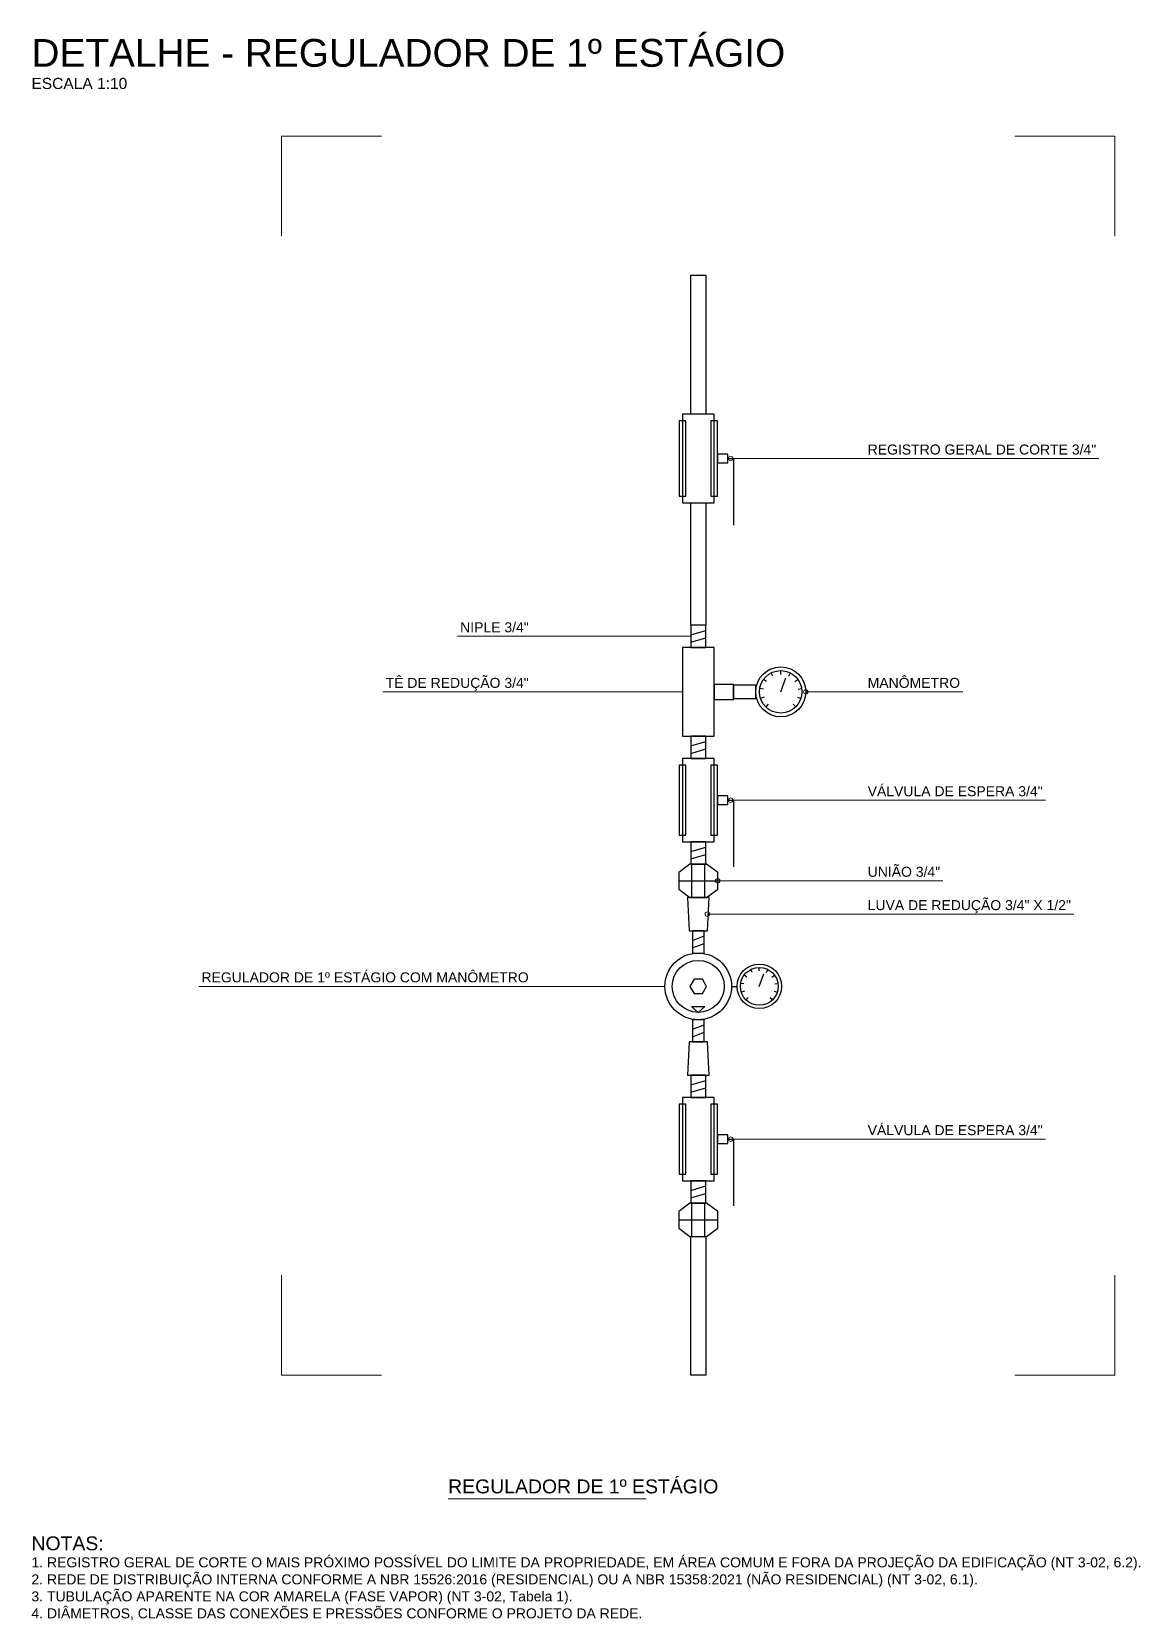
# Model space of a CAD drawing. Header units: metres. Extents: x -2 to 241, y -44 to 80.
# Drawn here: x 230.001 to 231.996, y 8.129 to 10.988 of the extents above; entities that cross this region are included whole.
import ezdxf
from ezdxf.enums import TextEntityAlignment as Align

# ---------------------------------------------------------------- set-up
doc = ezdxf.new("R2010")
doc.units = ezdxf.units.M
doc.header["$LTSCALE"] = 0.1
for name, color, linetype, lineweight in [('DETALHE_AUX', 8, 'Continuous', 13), ('DETALHE_GLP', 30, 'Continuous', 25), ('DETALHE_TEXTO', 7, 'Continuous', 13)]:
    doc.layers.add(name, color=color, linetype=linetype, lineweight=lineweight)
doc.styles.add('COSCIP-TEXTO', font='arial.ttf')

msp = doc.modelspace()

# ---------------------------------------------------------------- texts
at = {"layer": 'DETALHE_TEXTO', "style": 'COSCIP-TEXTO'}
for s, height, p in [('DETALHE - REGULADOR DE 1º ESTÁGIO', 0.05, (230, 10.95)), ('REGISTRO GERAL DE CORTE 3/4"', 0.018, (231.505, 10.2362)), ('NIPLE 3/4"', 0.018, (230.7715, 9.9162)), ('TÊ DE REDUÇÃO 3/4"', 0.018, (230.6374, 9.8162)), ('MANÔMETRO', 0.018, (231.505, 9.8162)), ('VÁLVULA DE ESPERA 3/4"', 0.018, (231.505, 9.6212)), ('UNIÃO 3/4"', 0.018, (231.505, 9.4762)), ('LUVA DE REDUÇÃO 3/4" X 1/2"', 0.018, (231.505, 9.4162)), ('REGULADOR DE 1º ESTÁGIO COM MANÔMETRO', 0.018, (230.306, 9.2862)), ('VÁLVULA DE ESPERA 3/4"', 0.018, (231.505, 9.0112)), ('REGULADOR DE 1º ESTÁGIO', 0.025, (230.75, 8.37)), ('NOTAS:', 0.025, (230, 8.2675)), ('1. REGISTRO GERAL DE CORTE O MAIS PRÓXIMO POSSÍVEL DO LIMITE DA PROPRIEDADE, EM ÁREA COMUM E FORA DA PROJEÇÃO DA EDIFICAÇÃO (NT 3-02, 6.2).', 0.018, (230, 8.2333)), ('2. REDE DE DISTRIBUIÇÃO INTERNA CONFORME A NBR 15526:2016 (RESIDENCIAL) OU A NBR 15358:2021 (NÃO RESIDENCIAL) (NT 3-02, 6.1).', 0.018, (230, 8.2027)), ('3. TUBULAÇÃO APARENTE NA COR AMARELA (FASE VAPOR) (NT 3-02, Tabela 1).', 0.018, (230, 8.1721)), ('4. DIÂMETROS, CLASSE DAS CONEXÕES E PRESSÕES CONFORME O PROJETO DA REDE.', 0.018, (230, 8.1415))]:
    msp.add_text(s, height=height, dxfattribs=at).set_placement(p, align=Align.MIDDLE_LEFT)
at = {"layer": 'DETALHE_TEXTO', "color": 8, "style": 'COSCIP-TEXTO'}
msp.add_text('ESCALA 1:10', height=0.02, dxfattribs=at).set_placement((230, 10.895), align=Align.MIDDLE_LEFT)

# ---------------------------------------------------------------- linework, layer by layer
at = {"layer": 'DETALHE_AUX'}
for p, q in [((231.2585, 10.22), (231.5, 10.22)), ((231.5, 10.22), (231.9213, 10.22)), ((230.7665, 9.9), (230.9, 9.9)), ((231.1865, 9.9), (230.9, 9.9)), ((230.6324, 9.8), (230.9, 9.8)), ((231.1715, 9.8), (230.9, 9.8)), ((231.3935, 9.8), (231.5, 9.8)), ((231.5, 9.8), (231.6762, 9.8)), ((231.2585, 9.605), (231.5, 9.605)), ((231.5, 9.605), (231.825, 9.605)), ((231.2351, 9.46), (231.5, 9.46)), ((231.5, 9.46), (231.6405, 9.46)), ((231.2165, 9.4), (231.5, 9.4)), ((231.5, 9.4), (231.8758, 9.4)), ((230.301, 9.27), (230.9, 9.27)), ((231.14, 9.27), (230.9, 9.27)), ((231.2585, 8.995), (231.5, 8.995)), ((231.5, 8.995), (231.825, 8.995)), ((230.75, 8.3475), (231.1065, 8.3475))]:
    msp.add_line(p, q, dxfattribs=at)
for points in [[(230.63, 10.8), (230.45, 10.8), (230.45, 10.62)], [(231.77, 10.8), (231.95, 10.8), (231.95, 10.62)], [(230.63, 8.57), (230.45, 8.57), (230.45, 8.75)], [(231.77, 8.57), (231.95, 8.57), (231.95, 8.75)]]:
    msp.add_lwpolyline(points, dxfattribs=at)
for centre in [(231.2585, 10.22), (231.3935, 9.8), (231.2585, 9.605), (231.2351, 9.46), (231.2165, 9.4), (231.2585, 8.995)]:
    msp.add_circle(centre, 0.004, dxfattribs=at)
at = {"layer": 'DETALHE_GLP'}
for p, q in [((231.1865, 9.9027), (231.2135, 9.9107)), ((231.1865, 9.8893), (231.2135, 9.8973)), ((231.3485, 9.8315), (231.3485, 9.8383)), ((231.3174, 9.8049), (231.3107, 9.806)), ((231.323, 9.8185), (231.3176, 9.8225)), ((231.3342, 9.8281), (231.3311, 9.8341)), ((231.3485, 9.8), (231.3577, 9.8254)), ((231.3628, 9.8281), (231.3659, 9.8341)), ((231.374, 9.8185), (231.3794, 9.8225)), ((231.3796, 9.8049), (231.3863, 9.806)), ((231.3185, 9.7903), (231.3121, 9.7882)), ((231.3262, 9.7777), (231.3215, 9.773)), ((231.3708, 9.7777), (231.3755, 9.773)), ((231.3785, 9.7903), (231.3849, 9.7882)), ((231.1865, 9.7027), (231.2135, 9.7107)), ((231.1865, 9.6893), (231.2135, 9.6973)), ((231.1865, 9.5127), (231.2135, 9.5207)), ((231.1865, 9.4993), (231.2135, 9.5073)), ((231.1883, 9.43), (231.1883, 9.49)), ((231.2117, 9.43), (231.2117, 9.49)), ((231.1649, 9.46), (231.2351, 9.46)), ((231.1895, 9.3527), (231.2105, 9.3607)), ((231.1895, 9.3393), (231.2105, 9.3473)), ((231.2973, 9.2949), (231.2946, 9.3003)), ((231.31, 9.298), (231.31, 9.304)), ((231.31, 9.27), (231.3182, 9.2926)), ((231.3227, 9.2949), (231.3254, 9.3003)), ((231.26, 9.27), (231.27, 9.27)), ((231.2823, 9.2744), (231.2764, 9.2753)), ((231.2873, 9.2865), (231.2825, 9.29)), ((231.3327, 9.2865), (231.3375, 9.29)), ((231.3377, 9.2744), (231.3436, 9.2753)), ((231.2834, 9.2613), (231.2777, 9.2595)), ((231.2902, 9.2502), (231.286, 9.246)), ((231.3298, 9.2502), (231.334, 9.246)), ((231.3366, 9.2613), (231.3423, 9.2595)), ((231.1895, 9.1927), (231.2105, 9.2007)), ((231.1895, 9.1793), (231.2105, 9.1873)), ((231.1865, 9.0927), (231.2135, 9.1007)), ((231.1865, 9.0793), (231.2135, 9.0873)), ((231.1865, 8.9027), (231.2135, 8.9107)), ((231.1865, 8.8893), (231.2135, 8.8973)), ((231.1883, 8.82), (231.1883, 8.88)), ((231.2117, 8.82), (231.2117, 8.88)), ((231.1649, 8.85), (231.2351, 8.85))]:
    msp.add_line(p, q, dxfattribs=at)
for points in [[(231.2135, 10.3), (231.1865, 10.3), (231.1865, 10.55), (231.2135, 10.55), (231.2135, 10.3)], [(231.1715, 10.14), (231.2285, 10.14), (231.2285, 10.3), (231.1715, 10.3)], [(231.1655, 10.152), (231.1775, 10.152), (231.1775, 10.288), (231.1655, 10.288)], [(231.2225, 10.152), (231.2345, 10.152), (231.2345, 10.288), (231.2225, 10.288)], [(231.2345, 10.212), (231.2535, 10.212), (231.2535, 10.228), (231.2345, 10.228)], [(231.2135, 9.92), (231.1865, 9.92), (231.1865, 10.14), (231.2135, 10.14), (231.2135, 9.92)], [(231.1865, 9.88), (231.2135, 9.88), (231.2135, 9.92), (231.1865, 9.92)], [(231.1715, 9.72), (231.2285, 9.72), (231.2285, 9.88), (231.1715, 9.88)], [(231.2285, 9.7865), (231.2635, 9.7865), (231.2635, 9.8135), (231.2285, 9.8135)], [(231.2635, 9.788), (231.3035, 9.788), (231.3035, 9.812), (231.2635, 9.812)], [(231.1865, 9.68), (231.2135, 9.68), (231.2135, 9.72), (231.1865, 9.72)], [(231.1655, 9.542), (231.1775, 9.542), (231.1775, 9.668), (231.1655, 9.668)], [(231.1715, 9.53), (231.2285, 9.53), (231.2285, 9.68), (231.1715, 9.68)], [(231.2225, 9.542), (231.2345, 9.542), (231.2345, 9.668), (231.2225, 9.668)], [(231.2345, 9.597), (231.2535, 9.597), (231.2535, 9.613), (231.2345, 9.613)], [(231.1865, 9.49), (231.2135, 9.49), (231.2135, 9.53), (231.1865, 9.53)], [(231.1649, 9.445), (231.1849, 9.43), (231.2151, 9.43), (231.2351, 9.445), (231.2351, 9.475), (231.2151, 9.49), (231.1849, 9.49), (231.1649, 9.475)], [(231.1835, 9.37), (231.2165, 9.37), (231.2195, 9.43), (231.1805, 9.43)], [(231.1895, 9.33), (231.2105, 9.33), (231.2105, 9.37), (231.1895, 9.37)], [(231.188, 9.234), (231.212, 9.234), (231.2, 9.2232)], [(231.1895, 9.17), (231.2105, 9.17), (231.2105, 9.21), (231.1895, 9.21)], [(231.1805, 9.11), (231.2195, 9.11), (231.2165, 9.17), (231.1835, 9.17)], [(231.1865, 9.07), (231.2135, 9.07), (231.2135, 9.11), (231.1865, 9.11)], [(231.1715, 8.92), (231.2285, 8.92), (231.2285, 9.07), (231.1715, 9.07)], [(231.1655, 8.932), (231.1775, 8.932), (231.1775, 9.058), (231.1655, 9.058)], [(231.2225, 8.932), (231.2345, 8.932), (231.2345, 9.058), (231.2225, 9.058)], [(231.2345, 8.987), (231.2535, 8.987), (231.2535, 9.003), (231.2345, 9.003)], [(231.1865, 8.88), (231.2135, 8.88), (231.2135, 8.92), (231.1865, 8.92)], [(231.1649, 8.835), (231.1849, 8.82), (231.2151, 8.82), (231.2351, 8.835), (231.2351, 8.865), (231.2151, 8.88), (231.1849, 8.88), (231.1649, 8.865)], [(231.2135, 8.57), (231.1865, 8.57), (231.1865, 8.82), (231.2135, 8.82), (231.2135, 8.57)]]:
    msp.add_lwpolyline(points, close=True, dxfattribs=at)
for points in [[(231.2535, 10.22), (231.2635, 10.22), (231.2635, 10.1)], [(231.2535, 9.605), (231.2635, 9.605), (231.2635, 9.485)], [(231.215, 9.27), (231.2075, 9.283), (231.1925, 9.283), (231.185, 9.27), (231.1925, 9.257), (231.2075, 9.257), (231.215, 9.27)], [(231.2535, 8.995), (231.2635, 8.995), (231.2635, 8.875)]]:
    msp.add_lwpolyline(points, dxfattribs=at)
for centre, radius in [((231.3485, 9.8), 0.045), ((231.3485, 9.8), 0.0382), ((231.2, 9.27), 0.06), ((231.2, 9.27), 0.0468), ((231.31, 9.27), 0.04), ((231.31, 9.27), 0.034)]:
    msp.add_circle(centre, radius, dxfattribs=at)

msp.set_redraw_order([(e.dxf.handle, doc.entitydb.next_handle()) for e in msp.query("TEXT MTEXT ATTDEF DIMENSION ARC_DIMENSION")])  # texts and dimensions are drawn at this point

doc.saveas('drawing.dxf')
